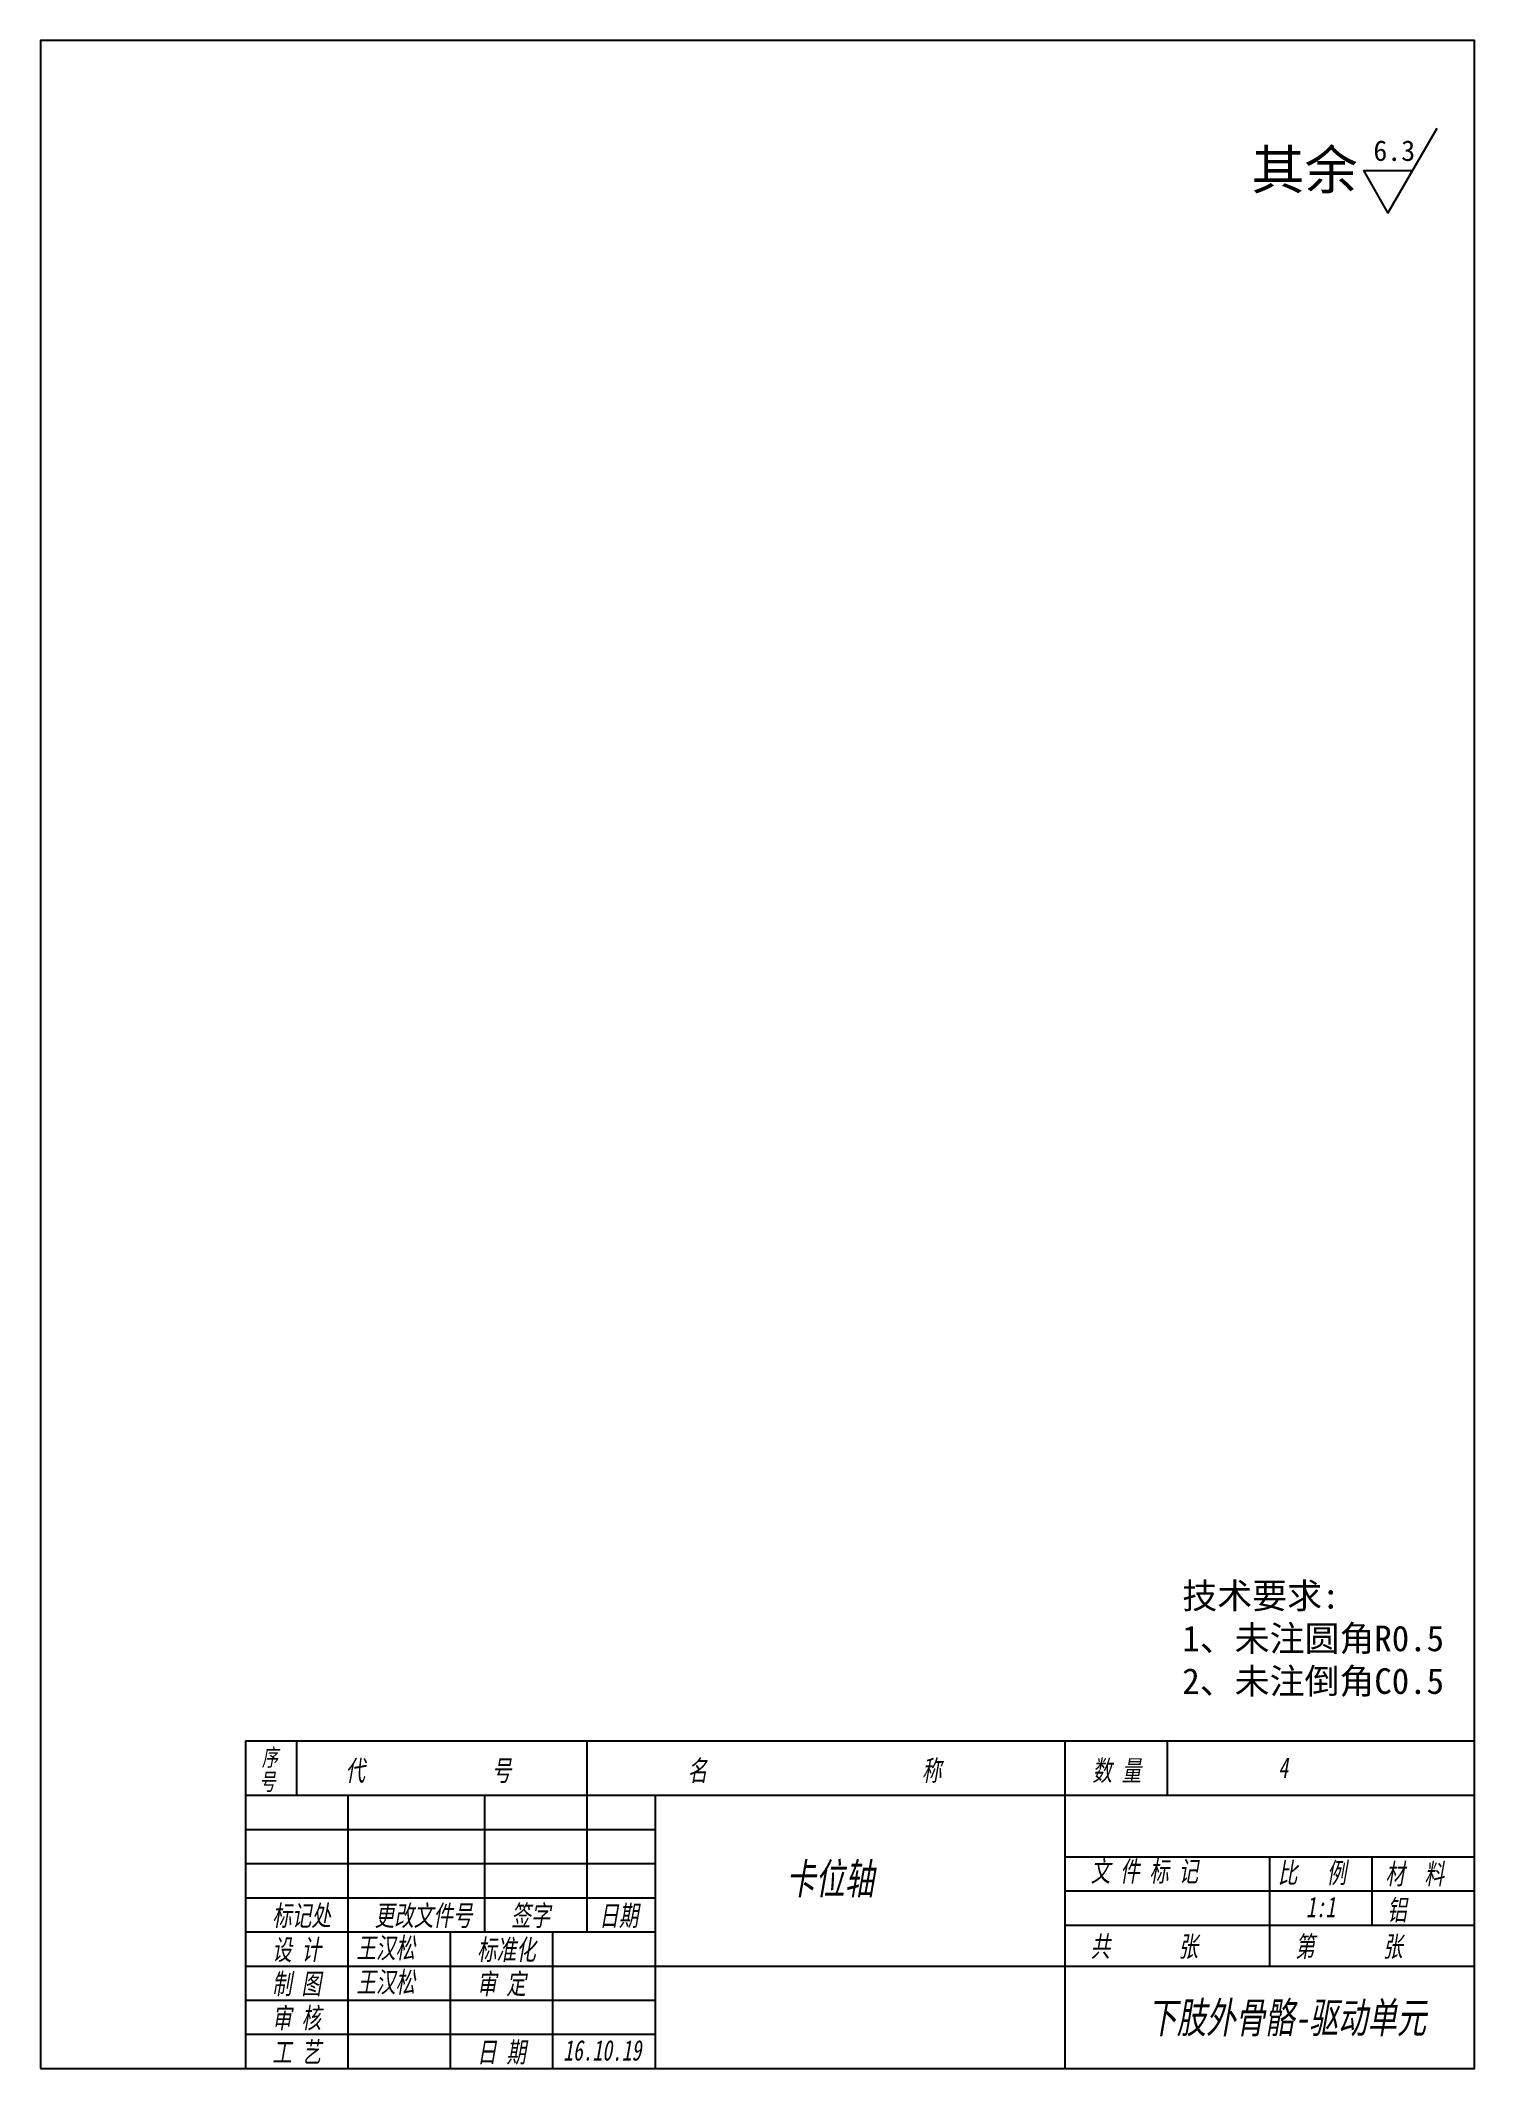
# Model space of a CAD drawing. Header units: millimetres. Extents: x 8840 to 20870, y -7456 to 1741.
# Drawn here: x 10060.7 to 10270.7, y -4022.9 to -3725.9 of the extents above; entities that cross this region are included whole.
import ezdxf

# ---------------------------------------------------------------- set-up
doc = ezdxf.new("R2010")
doc.units = ezdxf.units.MM
doc.layers.get('0').update_dxf_attribs({"lineweight": 25})
for name, color, linetype in [('临时线', 6, 'Continuous'), ('尺寸', 4, 'Continuous'), ('文字', 7, 'Continuous'), ('细实线', 2, 'Continuous')]:
    doc.layers.add(name, color=color, linetype=linetype)
doc.styles.get("Standard").update_dxf_attribs({"font": ''})
doc.styles.add('样式 2', font='', dxfattribs={"width": 0.7, "oblique": 10})
doc.styles.get('Standard').set_extended_font_data('SimSun')
doc.styles.get('样式 2').set_extended_font_data('SimSun')

msp = doc.modelspace()

# ---------------------------------------------------------------- texts
at = {"style": '样式 2', "oblique": 10, "width": 0.7}
for s, height, p in [('序', 2.5, (10093.111, -3978.55)), ('号', 2.5, (10092.765, -3982.104)), ('代             号', 3, (10105.37, -3980.722)), ('名                      称', 3, (10155.501, -3980.722)), ('数 量', 3, (10214.758, -3980.722)), ('4', 3, (10241.973, -3980.293)), ('卡位轴', 4.5, (10169.905, -3997.316)), ('文 件 标 记', 3, (10214.51, -3995.48)), ('比   例', 3, (10241.934, -3995.699)), ('材  料', 3, (10257.671, -3995.858)), ('标记处', 3, (10094.64, -4001.957)), ('更改文件号', 3, (10109.64, -4001.957)), ('签字', 3, (10129.64, -4001.957)), ('日期', 3, (10142.529, -4001.957)), ('1:1', 3, (10246.042, -4000.699)), ('铝', 3, (10257.948, -4001.142)), ('设 计', 3, (10094.64, -4006.957)), ('王汉松', 3, (10106.973, -4006.699)), ('标准化', 3, (10124.64, -4006.957)), ('共       张', 3, (10214.51, -4006.48)), ('第       张', 3, (10244.472, -4006.48)), ('制 图', 3, (10094.64, -4011.957)), ('王汉松', 3, (10106.973, -4011.699)), ('审 定', 3, (10124.64, -4011.957)), ('下肢外骨骼-驱动单元', 4.5, (10222.832, -4017.661)), ('审 核', 3, (10094.64, -4016.957)), ('工 艺', 3, (10094.64, -4021.957)), ('日 期', 3, (10124.64, -4021.957)), ('16.10.19', 3, (10137.248, -4021.696))]:
    msp.add_text(s, height=height, dxfattribs=at).set_placement(p)
at = {"layer": '文字'}
msp.add_text('其余', height=5.7, dxfattribs=at).set_placement((10238.05, -3747.627))
at = {"layer": '文字', "ltscale": 0.1, "insert": (10227.919, -3951.743), "char_height": 3.75, "width": 54.13968, "attachment_point": 1}
msp.add_mtext('{\\fSimSun|b0|i0|c134|p2;技术要求:\\P1、未注圆角R0.5\\P2、未注倒角C0.5}', dxfattribs=at)

# ---------------------------------------------------------------- blocks, each defined once
blk = doc.blocks.new('ra')
at = {"layer": '细实线'}
for p, q in [((0, 0), (6, 10.39)), ((-3, 5.2), (0, 0)), ((-3, 5.2), (3, 5.2))]:
    blk.add_line(p, q, dxfattribs=at)
at = {"layer": '文字'}
blk.add_attdef('RA', (-1.78, 6.39), '', height=2.5, dxfattribs=at)

# ---------------------------------------------------------------- linework, layer by layer
for p, q in [((10090.703, -3974.851), (10090.703, -4022.851)), ((10090.703, -3974.851), (10270.703, -3974.851)), ((10098.203, -3974.851), (10098.203, -3982.851)), ((10140.703, -3974.851), (10140.703, -3982.851)), ((10210.703, -3974.851), (10210.703, -4022.851)), ((10225.703, -3974.851), (10225.703, -3982.851)), ((10090.703, -3982.851), (10270.703, -3982.851)), ((10150.703, -3982.851), (10150.703, -4022.851)), ((10210.703, -3991.851), (10270.703, -3991.851)), ((10090.703, -3997.851), (10150.703, -3997.851)), ((10150.703, -4007.851), (10270.703, -4007.851)), ((10090.703, -4022.851), (10270.703, -4022.851))]:
    msp.add_line(p, q)
msp.add_lwpolyline([(10060.703, -4022.851), (10270.703, -4022.851), (10270.703, -3725.851), (10060.703, -3725.851)], close=True)
at = {"layer": '临时线'}
for p, q in [((10105.703, -3982.851), (10105.703, -4022.851)), ((10125.703, -3982.851), (10125.703, -4002.851)), ((10140.703, -3982.851), (10140.703, -4002.851)), ((10090.703, -3987.851), (10150.703, -3987.851)), ((10090.703, -3992.851), (10150.703, -3992.851)), ((10240.665, -3991.851), (10240.665, -4007.851)), ((10255.665, -3991.851), (10255.665, -4001.851)), ((10210.703, -3996.851), (10270.703, -3996.851)), ((10090.703, -4002.851), (10150.703, -4002.851)), ((10120.703, -4002.851), (10120.703, -4022.851)), ((10135.703, -4002.851), (10135.703, -4022.851)), ((10210.703, -4001.851), (10270.703, -4001.851)), ((10090.703, -4007.851), (10150.703, -4007.851)), ((10090.703, -4012.851), (10150.703, -4012.851)), ((10090.703, -4017.851), (10150.703, -4017.851))]:
    msp.add_line(p, q, dxfattribs=at)

# ---------------------------------------------------------------- block references
at = {"layer": '尺寸', "xscale": 1.19999999999709, "yscale": 1.199999999999818, "zscale": 1.2}
msp.add_blockref('ra', (10258.035, -3751.143), dxfattribs=at).add_auto_attribs({'RA': '6.3'})

msp.set_redraw_order([(e.dxf.handle, doc.entitydb.next_handle()) for e in msp.query("TEXT MTEXT ATTDEF DIMENSION ARC_DIMENSION")])  # texts and dimensions are drawn at this point

doc.saveas('drawing.dxf')
